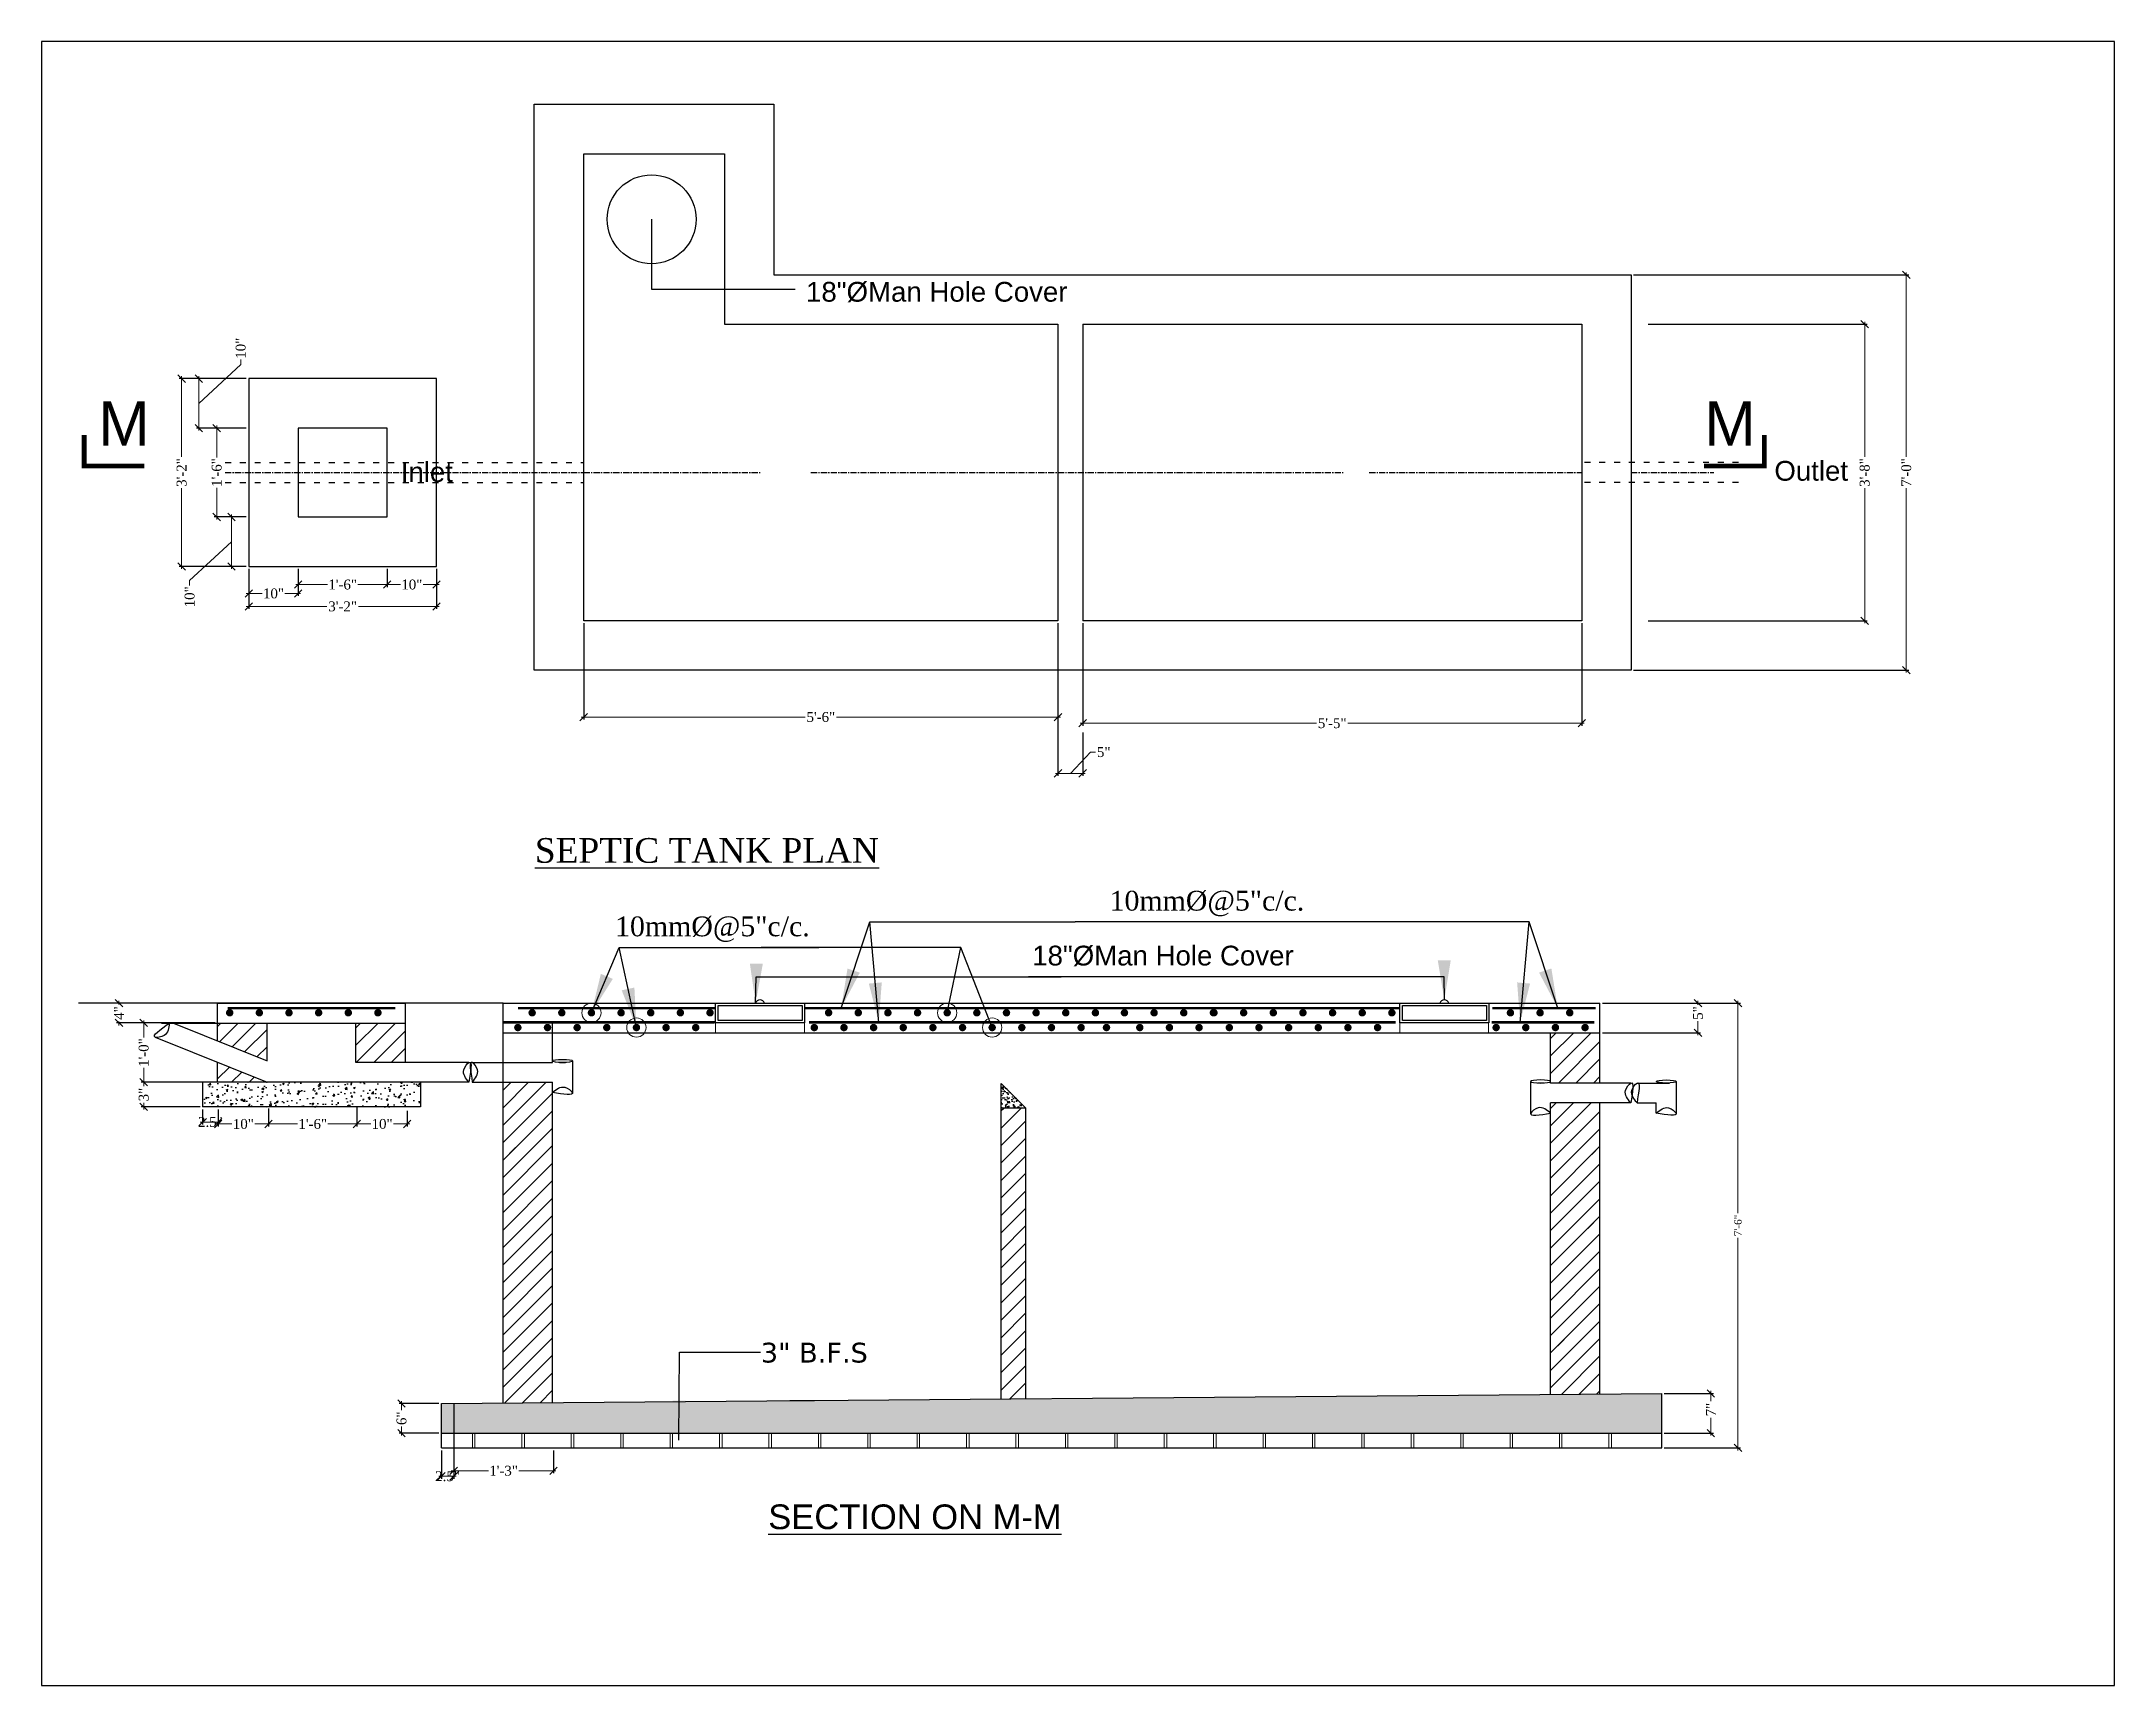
# Model space of a CAD drawing. Header units: inches. Extents: x -163735 to 106394, y -4543 to 35159.
# Drawn here: x -37507 to -36668, y 14769 to 15434 of the extents above; entities that cross this region are included whole.
import ezdxf

# ---------------------------------------------------------------- set-up
doc = ezdxf.new("R2010")
doc.units = ezdxf.units.IN
doc.header["$MEASUREMENT"] = 0
doc.linetypes.add('ACAD_ISO03W100', pattern=[30, 12, -18])
doc.linetypes.add('CENTER', pattern=[2, 1.25, -0.25, 0.25, -0.25])
for name, color, linetype, lineweight in [('Arrosize', 4, 'Continuous', 0), ('brick', 133, 'Continuous', 9), ('COLORCOLUMN', 7, 'Continuous', 9), ('column', 50, 'Continuous', 30), ('DIMENSION', 7, 'Continuous', 0), ('Dimenson', 16, 'Continuous', 9), ('Reinforcement', 240, 'Continuous', 9), ('Text', 34, 'Continuous', 25), ('wall', 7, 'Continuous', 15)]:
    doc.layers.add(name, color=color, linetype=linetype, lineweight=lineweight)
doc.layers.add('LINE', color=130, linetype='Continuous')
doc.styles.add('ARIAL', font='arial.ttf')
doc.styles.get("Standard").update_dxf_attribs({"font": 'times.ttf'})
doc.dimstyles.new('column', dxfattribs={"dimtxt": 2, "dimasz": 3, "dimexe": 1, "dimexo": 1, "dimgap": 1, "dimtad": 0, "dimdec": 1, "dimzin": 0, "dimdsep": 46, "dimlunit": 4, "dimtxsty": 'Standard', "dimblk": 'OBLIQUE', "dimcen": 3, "dimdle": 1, "dimclrd": 155, "dimclre": 155, "dimclrt": 155, "dimadec": 0, "dimazin": 0, "dimtfac": 1, "dimtdec": 1, "dimtofl": 0, "dimtmove": 0, "dimatfit": 3, "dimldrblk": 'CLOSEDBLANK', "dimfxl": 1, "dimtolj": 1, "dimtzin": 0, "dimlwd": 5, "dimarcsym": 0})
doc.dimstyles.get("Standard").update_dxf_attribs({"dimscale": 4, "dimtxt": 0.4925, "dimasz": 0.18, "dimexe": 0.18, "dimexo": 0.0625, "dimgap": 0.09, "dimtad": 0, "dimdec": 4, "dimzin": 0, "dimdsep": 46, "dimlunit": 4, "dimtxsty": 'Standard', "dimcen": 0.09, "dimclrt": 1, "dimadec": 0, "dimazin": 0, "dimtfac": 1, "dimtdec": 4, "dimtofl": 0, "dimtmove": 0, "dimatfit": 3, "dimfxl": 1, "dimtolj": 1, "dimtzin": 0, "dimarcsym": 0})

msp = doc.modelspace()

# ---------------------------------------------------------------- texts
at = {"layer": 'DIMENSION', "color": 7, "char_height": 8, "attachment_point": 1}
for s, insert in [('{\\fArial|b0|i0|c0|p34;18"%%cMan Hole Cover}', (-37197.5, 15337.12)), ('{\\fArial|b0|i0|c0|p34;Inlet}', (-37361.57, 15264.18)), ('{\\fArial|b0|i0|c0|p34;Outlet}', (-36805.53, 15264.66)), ('10mm%%c@5"c/c.', (-37074.64, 15090.67)), ('10mm%%C@5"c/c.', (-37274.82, 15080.28)), ('{\\fArial|b0|i0|c0|p34;18"%%cMan Hole Cover}', (-37105.95, 15068.46)), ('{\\fVerdana|b0|i0|c0|p34;3" B.F.S}', (-37215.81, 14907.76))]:
    msp.add_mtext(s, dxfattribs=dict(at, insert=insert))
at = {"layer": 'LINE', "color": 7, "char_height": 18, "attachment_point": 1, "style": 'ARIAL'}
for insert, width in [((-37484.05, 15288.83), 34), ((-36833.96, 15288.83), 26)]:
    msp.add_mtext('M', dxfattribs=dict(at, insert=insert, width=width))
at = {"layer": 'Text', "color": 7, "char_height": 10, "width": 242, "attachment_point": 1}
for s, insert in [('{\\LSEPTIC TANK PLAN}', (-37307.27, 15112.02)), ('{\\fArial|b0|i0|c0|p34;\\LSECTION ON M-M}', (-37212.79, 14842.32))]:
    msp.add_mtext(s, dxfattribs=dict(at, insert=insert))

# ---------------------------------------------------------------- blocks, each defined once
blk = doc.blocks.new('_Oblique')
at = {"color": 0, "linetype": 'ByBlock', "lineweight": -2}
blk.add_line((-0.5, -0.5), (0.5, 0.5), dxfattribs=at)
blk = doc.blocks.new('*D332')
at = {"layer": 'Defpoints', "color": 0, "lineweight": 30}
for p in [(-37435.69, 15013.21), (-37465.62, 15003.21), (-37441.75, 15003.21)]:
    blk.add_point(p, dxfattribs=at)
at = {"layer": 'Reinforcement', "color": 155, "lineweight": -2}
for p, q in [((-37436.69, 15013.21), (-37466.62, 15013.21)), ((-37442.75, 15003.21), (-37466.62, 15003.21))]:
    blk.add_line(p, q, dxfattribs=at)
at = {"layer": 'Reinforcement', "color": 155, "lineweight": 5}
for p, q in [((-37465.62, 15014.21), (-37465.62, 15011.57)), ((-37465.62, 15002.21), (-37465.62, 15004.84))]:
    blk.add_line(p, q, dxfattribs=at)
at = {"layer": 'Reinforcement', "color": 155, "lineweight": 5, "xscale": 3, "yscale": 3, "zscale": 3}
for p, rotation in [((-37465.62, 15013.21), 90), ((-37465.62, 15003.21), 270)]:
    blk.add_blockref('_Oblique', p, dxfattribs=dict(at, rotation=rotation))
at = {"layer": 'Reinforcement', "color": 155, "insert": (-37465.62, 15008.21), "char_height": 4, "attachment_point": 5, "rotation": 90}
blk.add_mtext('\\A1;3"', dxfattribs=at)
blk = doc.blocks.new('_ClosedBlank')
at = {"color": 0, "linetype": 'ByBlock', "lineweight": -2}
for p, q in [((-1, 0.17), (0, 0)), ((-1, 0.17), (-1, -0.17)), ((0, 0), (-1, -0.17))]:
    blk.add_line(p, q, dxfattribs=at)
blk = doc.blocks.new('*D333')
at = {"layer": 'Defpoints', "color": 0, "lineweight": 30}
for p in [(-37441.75, 15003.21), (-37435.48, 15003.21), (-37435.48, 14997.08)]:
    blk.add_point(p, dxfattribs=at)
at = {"layer": 'Reinforcement', "color": 155, "lineweight": 5}
blk.add_line((-37442.75, 14997.08), (-37434.48, 14997.08), dxfattribs=at)
at = {"layer": 'Reinforcement', "color": 155, "lineweight": -2}
for p, q in [((-37441.75, 15002.21), (-37441.75, 14996.08)), ((-37435.48, 15002.21), (-37435.48, 14996.08))]:
    blk.add_line(p, q, dxfattribs=at)
at = {"layer": 'Reinforcement', "color": 155, "lineweight": 5, "xscale": 3, "yscale": 3, "zscale": 3, "rotation": 180}
blk.add_blockref('_Oblique', (-37441.75, 14997.08), dxfattribs=at)
at = {"layer": 'Reinforcement', "color": 155, "lineweight": 5, "xscale": 3, "yscale": 3, "zscale": 3}
blk.add_blockref('_Oblique', (-37435.48, 14997.08), dxfattribs=at)
at = {"layer": 'Reinforcement', "color": 155, "insert": (-37438.62, 14997.08), "char_height": 4, "attachment_point": 5}
blk.add_mtext('\\A1;2.5"', dxfattribs=at)
blk = doc.blocks.new('*D334')
at = {"layer": 'Defpoints', "color": 0, "lineweight": 30}
for p in [(-37435.69, 15037.21), (-37465.62, 15013.21), (-37435.69, 15013.21)]:
    blk.add_point(p, dxfattribs=at)
at = {"layer": 'Reinforcement', "color": 155, "lineweight": 5}
for p, q in [((-37465.62, 15038.21), (-37465.62, 15031.34)), ((-37465.62, 15012.21), (-37465.62, 15019.07))]:
    blk.add_line(p, q, dxfattribs=at)
at = {"layer": 'Reinforcement', "color": 155, "lineweight": -2}
for p, q in [((-37436.69, 15037.21), (-37466.62, 15037.21)), ((-37436.69, 15013.21), (-37466.62, 15013.21))]:
    blk.add_line(p, q, dxfattribs=at)
at = {"layer": 'Reinforcement', "color": 155, "lineweight": 5, "xscale": 3, "yscale": 3, "zscale": 3}
for p, rotation in [((-37465.62, 15037.21), 90), ((-37465.62, 15013.21), 270)]:
    blk.add_blockref('_Oblique', p, dxfattribs=dict(at, rotation=rotation))
at = {"layer": 'Reinforcement', "color": 155, "insert": (-37465.62, 15025.21), "char_height": 4, "attachment_point": 5, "rotation": 90}
blk.add_mtext('\\A1;1\'-0"', dxfattribs=at)
blk = doc.blocks.new('*D335')
at = {"layer": 'Defpoints', "color": 0, "lineweight": 30}
for p in [(-37423.08, 15297.97), (-37443.3, 15277.97), (-37423.08, 15277.97)]:
    blk.add_point(p, dxfattribs=at)
at = {"layer": 'Reinforcement', "color": 155, "lineweight": -2}
for p, q in [((-37424.08, 15297.97), (-37444.3, 15297.97)), ((-37424.08, 15277.97), (-37444.3, 15277.97))]:
    blk.add_line(p, q, dxfattribs=at)
at = {"layer": 'Reinforcement', "color": 155, "lineweight": 5}
for p, q in [((-37443.3, 15287.97), (-37426.35, 15303.65)), ((-37443.3, 15298.97), (-37443.3, 15276.97)), ((-37426.35, 15303.65), (-37426.35, 15305.65))]:
    blk.add_line(p, q, dxfattribs=at)
at = {"layer": 'Reinforcement', "color": 155, "lineweight": 5, "xscale": 3, "yscale": 3, "zscale": 3}
for p, rotation in [((-37443.3, 15297.97), 90), ((-37443.3, 15277.97), 270)]:
    blk.add_blockref('_Oblique', p, dxfattribs=dict(at, rotation=rotation))
at = {"layer": 'Reinforcement', "color": 155, "insert": (-37426.35, 15310.27), "char_height": 4, "attachment_point": 5, "rotation": 90}
blk.add_mtext('\\A1;10"', dxfattribs=at)
blk = doc.blocks.new('*D336')
at = {"layer": 'Defpoints', "color": 0, "lineweight": 30}
for p in [(-37423.08, 15241.97), (-37430.07, 15221.97), (-37423.08, 15221.97)]:
    blk.add_point(p, dxfattribs=at)
at = {"layer": 'Reinforcement', "color": 155, "lineweight": -2}
for p, q in [((-37424.08, 15241.97), (-37431.07, 15241.97)), ((-37424.08, 15221.97), (-37431.07, 15221.97))]:
    blk.add_line(p, q, dxfattribs=at)
at = {"layer": 'Reinforcement', "color": 155, "lineweight": 5}
for p, q in [((-37430.07, 15242.97), (-37430.07, 15220.97)), ((-37430.07, 15231.97), (-37447.02, 15216.29)), ((-37447.02, 15216.29), (-37447.02, 15214.29))]:
    blk.add_line(p, q, dxfattribs=at)
at = {"layer": 'Reinforcement', "color": 155, "lineweight": 5, "xscale": 3, "yscale": 3, "zscale": 3}
for p, rotation in [((-37430.07, 15241.97), 90), ((-37430.07, 15221.97), 270)]:
    blk.add_blockref('_Oblique', p, dxfattribs=dict(at, rotation=rotation))
at = {"layer": 'Reinforcement', "color": 155, "insert": (-37447.02, 15209.67), "char_height": 4, "attachment_point": 5, "rotation": 90}
blk.add_mtext('\\A1;10"', dxfattribs=at)
blk = doc.blocks.new('*D337')
at = {"layer": 'Defpoints', "color": 0, "lineweight": 30}
for p in [(-37423.08, 15277.97), (-37436.07, 15241.97), (-37423.08, 15241.97)]:
    blk.add_point(p, dxfattribs=at)
at = {"layer": 'Reinforcement', "color": 155, "lineweight": -2}
for p, q in [((-37424.08, 15277.97), (-37437.07, 15277.97)), ((-37424.08, 15241.97), (-37437.07, 15241.97))]:
    blk.add_line(p, q, dxfattribs=at)
at = {"layer": 'Reinforcement', "color": 155, "lineweight": 5}
for p, q in [((-37436.07, 15278.97), (-37436.07, 15266.1)), ((-37436.07, 15240.97), (-37436.07, 15253.84))]:
    blk.add_line(p, q, dxfattribs=at)
at = {"layer": 'Reinforcement', "color": 155, "lineweight": 5, "xscale": 3, "yscale": 3, "zscale": 3}
for p, rotation in [((-37436.07, 15277.97), 90), ((-37436.07, 15241.97), 270)]:
    blk.add_blockref('_Oblique', p, dxfattribs=dict(at, rotation=rotation))
at = {"layer": 'Reinforcement', "color": 155, "insert": (-37436.07, 15259.97), "char_height": 4, "attachment_point": 5, "rotation": 90}
blk.add_mtext('\\A1;1\'-6"', dxfattribs=at)
blk = doc.blocks.new('*D338')
at = {"layer": 'Defpoints', "color": 0, "lineweight": 30}
for p in [(-37423.08, 15297.97), (-37450.26, 15221.97), (-37423.08, 15221.97)]:
    blk.add_point(p, dxfattribs=at)
at = {"layer": 'Reinforcement', "color": 155, "lineweight": -2}
for p, q in [((-37424.08, 15297.97), (-37451.26, 15297.97)), ((-37424.08, 15221.97), (-37451.26, 15221.97))]:
    blk.add_line(p, q, dxfattribs=at)
at = {"layer": 'Reinforcement', "color": 155, "lineweight": 5}
for p, q in [((-37450.26, 15298.97), (-37450.26, 15266.33)), ((-37450.26, 15220.97), (-37450.26, 15253.61))]:
    blk.add_line(p, q, dxfattribs=at)
at = {"layer": 'Reinforcement', "color": 155, "lineweight": 5, "xscale": 3, "yscale": 3, "zscale": 3}
for p, rotation in [((-37450.26, 15297.97), 90), ((-37450.26, 15221.97), 270)]:
    blk.add_blockref('_Oblique', p, dxfattribs=dict(at, rotation=rotation))
at = {"layer": 'Reinforcement', "color": 155, "insert": (-37450.26, 15259.97), "char_height": 4, "attachment_point": 5, "rotation": 90}
blk.add_mtext('\\A1;3\'-2"', dxfattribs=at)
blk = doc.blocks.new('*D339')
at = {"layer": 'Defpoints', "color": 0, "lineweight": 30}
for p in [(-37435.69, 15045.21), (-37475.62, 15037.21), (-37435.69, 15037.21)]:
    blk.add_point(p, dxfattribs=at)
at = {"layer": 'Reinforcement', "color": 155, "lineweight": 5}
for p, q in [((-37475.62, 15046.21), (-37475.62, 15044.65)), ((-37475.62, 15036.21), (-37475.62, 15037.77))]:
    blk.add_line(p, q, dxfattribs=at)
at = {"layer": 'Reinforcement', "color": 155, "lineweight": -2}
for p, q in [((-37436.69, 15045.21), (-37476.62, 15045.21)), ((-37436.69, 15037.21), (-37476.62, 15037.21))]:
    blk.add_line(p, q, dxfattribs=at)
at = {"layer": 'Reinforcement', "color": 155, "lineweight": 5, "xscale": 3, "yscale": 3, "zscale": 3}
for p, rotation in [((-37475.62, 15045.21), 90), ((-37475.62, 15037.21), 270)]:
    blk.add_blockref('_Oblique', p, dxfattribs=dict(at, rotation=rotation))
at = {"layer": 'Reinforcement', "color": 155, "insert": (-37475.62, 15041.21), "char_height": 4, "attachment_point": 5, "rotation": 90}
blk.add_mtext('\\A1;4"', dxfattribs=at)
blk = doc.blocks.new('*D340')
at = {"layer": 'Defpoints', "color": 0, "lineweight": 30}
for p in [(-36857.63, 15319.97), (-36768.98, 15319.97), (-36857.63, 15199.97)]:
    blk.add_point(p, dxfattribs=at)
at = {"layer": 'Reinforcement', "color": 155, "lineweight": -2}
for p, q in [((-36856.63, 15319.97), (-36767.98, 15319.97)), ((-36856.63, 15199.97), (-36767.98, 15199.97))]:
    blk.add_line(p, q, dxfattribs=at)
at = {"layer": 'Reinforcement', "color": 155, "lineweight": 5}
for p, q in [((-36768.98, 15320.97), (-36768.98, 15266.33)), ((-36768.98, 15198.97), (-36768.98, 15253.61))]:
    blk.add_line(p, q, dxfattribs=at)
at = {"layer": 'Reinforcement', "color": 155, "lineweight": 5, "xscale": 3, "yscale": 3, "zscale": 3}
for p, rotation in [((-36768.98, 15319.97), 90), ((-36768.98, 15199.97), 270)]:
    blk.add_blockref('_Oblique', p, dxfattribs=dict(at, rotation=rotation))
at = {"layer": 'Reinforcement', "color": 155, "insert": (-36768.98, 15259.97), "char_height": 4, "attachment_point": 5, "rotation": 90}
blk.add_mtext('\\A1;3\'-8"', dxfattribs=at)
blk = doc.blocks.new('*D341')
at = {"layer": 'Defpoints', "color": 0, "lineweight": 30}
for p in [(-36863.52, 15339.97), (-36863.52, 15179.97), (-36752.12, 15179.97)]:
    blk.add_point(p, dxfattribs=at)
at = {"layer": 'Reinforcement', "color": 155, "lineweight": -2}
for p, q in [((-36862.52, 15339.97), (-36751.12, 15339.97)), ((-36862.52, 15179.97), (-36751.12, 15179.97))]:
    blk.add_line(p, q, dxfattribs=at)
at = {"layer": 'Reinforcement', "color": 155, "lineweight": 5}
for p, q in [((-36752.12, 15340.97), (-36752.12, 15266.34)), ((-36752.12, 15178.97), (-36752.12, 15253.6))]:
    blk.add_line(p, q, dxfattribs=at)
at = {"layer": 'Reinforcement', "color": 155, "lineweight": 5, "xscale": 3, "yscale": 3, "zscale": 3}
for p, rotation in [((-36752.12, 15339.97), 90), ((-36752.12, 15179.97), 270)]:
    blk.add_blockref('_Oblique', p, dxfattribs=dict(at, rotation=rotation))
at = {"layer": 'Reinforcement', "color": 155, "insert": (-36752.12, 15259.97), "char_height": 4, "attachment_point": 5, "rotation": 90}
blk.add_mtext('\\A1;7\'-0"', dxfattribs=at)
blk = doc.blocks.new('*D342')
at = {"layer": 'Defpoints', "color": 0, "lineweight": 30}
for p in [(-37095.52, 15179.85), (-37085.52, 15155.72), (-37085.52, 15138.22)]:
    blk.add_point(p, dxfattribs=at)
at = {"layer": 'Reinforcement', "color": 155, "lineweight": -2}
for p, q in [((-37095.52, 15178.85), (-37095.52, 15137.22)), ((-37085.52, 15154.72), (-37085.52, 15137.22))]:
    blk.add_line(p, q, dxfattribs=at)
at = {"layer": 'Reinforcement', "color": 155, "lineweight": 5}
for p, q in [((-37090.52, 15138.22), (-37082.35, 15146.79)), ((-37082.35, 15146.79), (-37080.35, 15146.79)), ((-37096.52, 15138.22), (-37084.52, 15138.22))]:
    blk.add_line(p, q, dxfattribs=at)
at = {"layer": 'Reinforcement', "color": 155, "lineweight": 5, "xscale": 3, "yscale": 3, "zscale": 3, "rotation": 180}
blk.add_blockref('_Oblique', (-37095.52, 15138.22), dxfattribs=at)
at = {"layer": 'Reinforcement', "color": 155, "lineweight": 5, "xscale": 3, "yscale": 3, "zscale": 3}
blk.add_blockref('_Oblique', (-37085.52, 15138.22), dxfattribs=at)
at = {"layer": 'Reinforcement', "color": 155, "insert": (-37077, 15146.79), "char_height": 4, "attachment_point": 5}
blk.add_mtext('\\A1;5"', dxfattribs=at)
blk = doc.blocks.new('*D343')
at = {"layer": 'Defpoints', "color": 0, "lineweight": 30}
for p in [(-37340.13, 14883.89), (-37299.74, 14865.21), (-37299.74, 14855.94)]:
    blk.add_point(p, dxfattribs=at)
at = {"layer": 'DIMENSION', "color": 155, "lineweight": -2}
for p, q in [((-37340.13, 14882.89), (-37340.13, 14854.94)), ((-37299.74, 14864.21), (-37299.74, 14854.94))]:
    blk.add_line(p, q, dxfattribs=at)
at = {"layer": 'DIMENSION', "color": 155, "lineweight": 5}
for p, q in [((-37341.13, 14855.94), (-37326.06, 14855.94)), ((-37298.74, 14855.94), (-37313.8, 14855.94))]:
    blk.add_line(p, q, dxfattribs=at)
at = {"layer": 'DIMENSION', "color": 155, "lineweight": 5, "xscale": 3, "yscale": 3, "zscale": 3, "rotation": 180}
blk.add_blockref('_Oblique', (-37340.13, 14855.94), dxfattribs=at)
at = {"layer": 'DIMENSION', "color": 155, "lineweight": 5, "xscale": 3, "yscale": 3, "zscale": 3}
blk.add_blockref('_Oblique', (-37299.74, 14855.94), dxfattribs=at)
at = {"layer": 'DIMENSION', "color": 155, "insert": (-37319.93, 14855.94), "char_height": 4, "attachment_point": 5}
blk.add_mtext('\\A1;1\'-3"', dxfattribs=at)
blk = doc.blocks.new('*D344')
at = {"layer": 'Defpoints', "color": 0, "lineweight": 30}
for p in [(-37340.13, 14883.89), (-37345.13, 14865.21), (-37340.13, 14853.71)]:
    blk.add_point(p, dxfattribs=at)
at = {"layer": 'Reinforcement', "color": 155, "lineweight": -2}
for p, q in [((-37340.13, 14882.89), (-37340.13, 14852.71)), ((-37345.13, 14864.21), (-37345.13, 14852.71))]:
    blk.add_line(p, q, dxfattribs=at)
at = {"layer": 'Reinforcement', "color": 155, "lineweight": 5}
blk.add_line((-37346.13, 14853.71), (-37339.13, 14853.71), dxfattribs=at)
at = {"layer": 'Reinforcement', "color": 155, "lineweight": 5, "xscale": 3, "yscale": 3, "zscale": 3, "rotation": 180}
blk.add_blockref('_Oblique', (-37345.13, 14853.71), dxfattribs=at)
at = {"layer": 'Reinforcement', "color": 155, "lineweight": 5, "xscale": 3, "yscale": 3, "zscale": 3}
blk.add_blockref('_Oblique', (-37340.13, 14853.71), dxfattribs=at)
at = {"layer": 'Reinforcement', "color": 155, "insert": (-37342.63, 14853.71), "char_height": 4, "attachment_point": 5}
blk.add_mtext('\\A1;2.5"', dxfattribs=at)
blk = doc.blocks.new('*D345')
at = {"layer": 'Defpoints', "color": 0, "lineweight": 30}
for p in [(-37367.08, 15221.97), (-37347.08, 15221.97), (-37347.08, 15214.62)]:
    blk.add_point(p, dxfattribs=at)
at = {"layer": 'Reinforcement', "color": 155, "lineweight": 5}
for p, q in [((-37368.08, 15214.62), (-37361.69, 15214.62)), ((-37346.08, 15214.62), (-37352.46, 15214.62))]:
    blk.add_line(p, q, dxfattribs=at)
at = {"layer": 'Reinforcement', "color": 155, "lineweight": -2}
for p, q in [((-37367.08, 15220.97), (-37367.08, 15213.62)), ((-37347.08, 15220.97), (-37347.08, 15213.62))]:
    blk.add_line(p, q, dxfattribs=at)
at = {"layer": 'Reinforcement', "color": 155, "lineweight": 5, "xscale": 3, "yscale": 3, "zscale": 3, "rotation": 180}
blk.add_blockref('_Oblique', (-37367.08, 15214.62), dxfattribs=at)
at = {"layer": 'Reinforcement', "color": 155, "lineweight": 5, "xscale": 3, "yscale": 3, "zscale": 3}
blk.add_blockref('_Oblique', (-37347.08, 15214.62), dxfattribs=at)
at = {"layer": 'Reinforcement', "color": 155, "insert": (-37357.08, 15214.62), "char_height": 4, "attachment_point": 5}
blk.add_mtext('\\A1;10"', dxfattribs=at)
blk = doc.blocks.new('*D346')
at = {"layer": 'Defpoints', "color": 0, "lineweight": 30}
for p in [(-37423.08, 15221.97), (-37347.08, 15221.97), (-37347.08, 15205.77)]:
    blk.add_point(p, dxfattribs=at)
at = {"layer": 'Reinforcement', "color": 155, "lineweight": -2}
for p, q in [((-37423.08, 15220.97), (-37423.08, 15204.77)), ((-37347.08, 15220.97), (-37347.08, 15204.77))]:
    blk.add_line(p, q, dxfattribs=at)
at = {"layer": 'Reinforcement', "color": 155, "lineweight": 5}
for p, q in [((-37424.08, 15205.77), (-37391.44, 15205.77)), ((-37346.08, 15205.77), (-37378.72, 15205.77))]:
    blk.add_line(p, q, dxfattribs=at)
at = {"layer": 'Reinforcement', "color": 155, "lineweight": 5, "xscale": 3, "yscale": 3, "zscale": 3, "rotation": 180}
blk.add_blockref('_Oblique', (-37423.08, 15205.77), dxfattribs=at)
at = {"layer": 'Reinforcement', "color": 155, "lineweight": 5, "xscale": 3, "yscale": 3, "zscale": 3}
blk.add_blockref('_Oblique', (-37347.08, 15205.77), dxfattribs=at)
at = {"layer": 'Reinforcement', "color": 155, "insert": (-37385.08, 15205.77), "char_height": 4, "attachment_point": 5}
blk.add_mtext('\\A1;3\'-2"', dxfattribs=at)
blk = doc.blocks.new('*D347')
at = {"layer": 'Defpoints', "color": 0, "lineweight": 30}
for p in [(-37423.08, 15221.97), (-37403.08, 15221.97), (-37403.08, 15211.02)]:
    blk.add_point(p, dxfattribs=at)
at = {"layer": 'Reinforcement', "color": 155, "lineweight": -2}
for p, q in [((-37423.08, 15220.97), (-37423.08, 15210.02)), ((-37403.08, 15220.97), (-37403.08, 15210.02))]:
    blk.add_line(p, q, dxfattribs=at)
at = {"layer": 'Reinforcement', "color": 155, "lineweight": 5}
for p, q in [((-37424.08, 15211.02), (-37417.69, 15211.02)), ((-37402.08, 15211.02), (-37408.46, 15211.02))]:
    blk.add_line(p, q, dxfattribs=at)
at = {"layer": 'Reinforcement', "color": 155, "lineweight": 5, "xscale": 3, "yscale": 3, "zscale": 3, "rotation": 180}
blk.add_blockref('_Oblique', (-37423.08, 15211.02), dxfattribs=at)
at = {"layer": 'Reinforcement', "color": 155, "lineweight": 5, "xscale": 3, "yscale": 3, "zscale": 3}
blk.add_blockref('_Oblique', (-37403.08, 15211.02), dxfattribs=at)
at = {"layer": 'Reinforcement', "color": 155, "insert": (-37413.08, 15211.02), "char_height": 4, "attachment_point": 5}
blk.add_mtext('\\A1;10"', dxfattribs=at)
blk = doc.blocks.new('*D348')
at = {"layer": 'Defpoints', "color": 0, "lineweight": 30}
for p in [(-37403.08, 15221.97), (-37367.08, 15221.97), (-37367.08, 15214.62)]:
    blk.add_point(p, dxfattribs=at)
at = {"layer": 'Reinforcement', "color": 155, "lineweight": 5}
for p, q in [((-37404.08, 15214.62), (-37391.21, 15214.62)), ((-37366.08, 15214.62), (-37378.95, 15214.62))]:
    blk.add_line(p, q, dxfattribs=at)
at = {"layer": 'Reinforcement', "color": 155, "lineweight": -2}
for p, q in [((-37403.08, 15220.97), (-37403.08, 15213.62)), ((-37367.08, 15220.97), (-37367.08, 15213.62))]:
    blk.add_line(p, q, dxfattribs=at)
at = {"layer": 'Reinforcement', "color": 155, "lineweight": 5, "xscale": 3, "yscale": 3, "zscale": 3, "rotation": 180}
blk.add_blockref('_Oblique', (-37403.08, 15214.62), dxfattribs=at)
at = {"layer": 'Reinforcement', "color": 155, "lineweight": 5, "xscale": 3, "yscale": 3, "zscale": 3}
blk.add_blockref('_Oblique', (-37367.08, 15214.62), dxfattribs=at)
at = {"layer": 'Reinforcement', "color": 155, "insert": (-37385.08, 15214.62), "char_height": 4, "attachment_point": 5}
blk.add_mtext('\\A1;1\'-6"', dxfattribs=at)
blk = doc.blocks.new('*D349')
at = {"layer": 'Defpoints', "color": 0, "lineweight": 30}
for p in [(-37345.13, 14883.16), (-37361.25, 14871.21), (-37345.13, 14871.21)]:
    blk.add_point(p, dxfattribs=at)
at = {"layer": 'Reinforcement', "color": 155, "lineweight": -2}
for p, q in [((-37346.13, 14883.16), (-37362.25, 14883.16)), ((-37346.13, 14871.21), (-37362.25, 14871.21))]:
    blk.add_line(p, q, dxfattribs=at)
at = {"layer": 'Reinforcement', "color": 155, "lineweight": 5}
for p, q in [((-37361.25, 14884.16), (-37361.25, 14880.54)), ((-37361.25, 14870.21), (-37361.25, 14873.83))]:
    blk.add_line(p, q, dxfattribs=at)
at = {"layer": 'Reinforcement', "color": 155, "lineweight": 5, "xscale": 3, "yscale": 3, "zscale": 3}
for p, rotation in [((-37361.25, 14883.16), 90), ((-37361.25, 14871.21), 270)]:
    blk.add_blockref('_Oblique', p, dxfattribs=dict(at, rotation=rotation))
at = {"layer": 'Reinforcement', "color": 155, "insert": (-37361.25, 14877.19), "char_height": 4, "attachment_point": 5, "rotation": 90}
blk.add_mtext('\\A1;6"', dxfattribs=at)
blk = doc.blocks.new('*D350')
at = {"layer": 'Defpoints', "color": 0, "lineweight": 30}
for p in [(-37379.3, 15004.52), (-37358.95, 15002.57), (-37358.95, 14996.31)]:
    blk.add_point(p, dxfattribs=at)
at = {"layer": 'Reinforcement', "color": 155, "lineweight": 5}
for p, q in [((-37380.3, 14996.31), (-37373.74, 14996.31)), ((-37357.95, 14996.31), (-37364.51, 14996.31))]:
    blk.add_line(p, q, dxfattribs=at)
at = {"layer": 'Reinforcement', "color": 155, "lineweight": -2}
for p, q in [((-37379.3, 15003.52), (-37379.3, 14995.31)), ((-37358.95, 15001.57), (-37358.95, 14995.31))]:
    blk.add_line(p, q, dxfattribs=at)
at = {"layer": 'Reinforcement', "color": 155, "lineweight": 5, "xscale": 3, "yscale": 3, "zscale": 3, "rotation": 180}
blk.add_blockref('_Oblique', (-37379.3, 14996.31), dxfattribs=at)
at = {"layer": 'Reinforcement', "color": 155, "lineweight": 5, "xscale": 3, "yscale": 3, "zscale": 3}
blk.add_blockref('_Oblique', (-37358.95, 14996.31), dxfattribs=at)
at = {"layer": 'Reinforcement', "color": 155, "insert": (-37369.12, 14996.31), "char_height": 4, "attachment_point": 5}
blk.add_mtext('\\A1;10"', dxfattribs=at)
blk = doc.blocks.new('*D351')
at = {"layer": 'Defpoints', "color": 0, "lineweight": 30}
for p in [(-37435.48, 15003.21), (-37415.07, 15003.6), (-37415.07, 14996.31)]:
    blk.add_point(p, dxfattribs=at)
at = {"layer": 'Reinforcement', "color": 155, "lineweight": 5}
for p, q in [((-37436.48, 14996.31), (-37429.89, 14996.31)), ((-37414.07, 14996.31), (-37420.66, 14996.31))]:
    blk.add_line(p, q, dxfattribs=at)
at = {"layer": 'Reinforcement', "color": 155, "lineweight": -2}
for p, q in [((-37435.48, 15002.21), (-37435.48, 14995.31)), ((-37415.07, 15002.6), (-37415.07, 14995.31))]:
    blk.add_line(p, q, dxfattribs=at)
at = {"layer": 'Reinforcement', "color": 155, "lineweight": 5, "xscale": 3, "yscale": 3, "zscale": 3, "rotation": 180}
blk.add_blockref('_Oblique', (-37435.48, 14996.31), dxfattribs=at)
at = {"layer": 'Reinforcement', "color": 155, "lineweight": 5, "xscale": 3, "yscale": 3, "zscale": 3}
blk.add_blockref('_Oblique', (-37415.07, 14996.31), dxfattribs=at)
at = {"layer": 'Reinforcement', "color": 155, "insert": (-37425.28, 14996.31), "char_height": 4, "attachment_point": 5}
blk.add_mtext('\\A1;10"', dxfattribs=at)
blk = doc.blocks.new('*D352')
at = {"layer": 'Defpoints', "color": 0, "lineweight": 30}
for p in [(-37379.3, 15004.52), (-37415.07, 15003.6), (-37379.3, 14996.31)]:
    blk.add_point(p, dxfattribs=at)
at = {"layer": 'wall', "color": 155, "lineweight": 5}
for p, q in [((-37416.07, 14996.31), (-37403.32, 14996.31)), ((-37378.3, 14996.31), (-37391.05, 14996.31))]:
    blk.add_line(p, q, dxfattribs=at)
at = {"layer": 'wall', "color": 155, "lineweight": -2}
for p, q in [((-37415.07, 15002.6), (-37415.07, 14995.31)), ((-37379.3, 15003.52), (-37379.3, 14995.31))]:
    blk.add_line(p, q, dxfattribs=at)
at = {"layer": 'wall', "color": 155, "lineweight": 5, "xscale": 3, "yscale": 3, "zscale": 3, "rotation": 180}
blk.add_blockref('_Oblique', (-37415.07, 14996.31), dxfattribs=at)
at = {"layer": 'wall', "color": 155, "lineweight": 5, "xscale": 3, "yscale": 3, "zscale": 3}
blk.add_blockref('_Oblique', (-37379.3, 14996.31), dxfattribs=at)
at = {"layer": 'wall', "color": 155, "insert": (-37397.19, 14996.31), "char_height": 4, "attachment_point": 5}
blk.add_mtext('\\A1;1\'-6"', dxfattribs=at)
blk = doc.blocks.new('*D353')
at = {"layer": 'Defpoints', "color": 0, "lineweight": 30}
for p in [(-36876.13, 15045.21), (-36836.46, 15045.21), (-36876.13, 15033.21)]:
    blk.add_point(p, dxfattribs=at)
at = {"layer": 'Reinforcement', "color": 155, "lineweight": 5}
for p, q in [((-36836.46, 15046.21), (-36836.46, 15044.55)), ((-36836.46, 15032.21), (-36836.46, 15037.86))]:
    blk.add_line(p, q, dxfattribs=at)
at = {"layer": 'Reinforcement', "color": 155, "lineweight": -2}
for p, q in [((-36875.13, 15045.21), (-36835.46, 15045.21)), ((-36875.13, 15033.21), (-36835.46, 15033.21))]:
    blk.add_line(p, q, dxfattribs=at)
at = {"layer": 'Reinforcement', "color": 155, "lineweight": 5, "xscale": 3, "yscale": 3, "zscale": 3}
for p, rotation in [((-36836.46, 15045.21), 90), ((-36836.46, 15033.21), 270)]:
    blk.add_blockref('_Oblique', p, dxfattribs=dict(at, rotation=rotation))
at = {"layer": 'Reinforcement', "color": 155, "insert": (-36836.46, 15041.21), "char_height": 4, "attachment_point": 5, "rotation": 90}
blk.add_mtext('\\A1;5"', dxfattribs=at)
blk = doc.blocks.new('*D354')
at = {"layer": 'Defpoints', "color": 0, "lineweight": 30}
for p in [(-36851.13, 14887.25), (-36831.22, 14887.25), (-36851.13, 14871.21)]:
    blk.add_point(p, dxfattribs=at)
at = {"layer": 'Reinforcement', "color": 155, "lineweight": -2}
for p, q in [((-36850.13, 14887.25), (-36830.22, 14887.25)), ((-36850.13, 14871.21), (-36830.22, 14871.21))]:
    blk.add_line(p, q, dxfattribs=at)
at = {"layer": 'Reinforcement', "color": 155, "lineweight": 5}
for p, q in [((-36831.22, 14888.25), (-36831.22, 14884.07)), ((-36831.22, 14870.21), (-36831.22, 14877.32))]:
    blk.add_line(p, q, dxfattribs=at)
at = {"layer": 'Reinforcement', "color": 155, "lineweight": 5, "xscale": 3, "yscale": 3, "zscale": 3}
for p, rotation in [((-36831.22, 14887.25), 90), ((-36831.22, 14871.21), 270)]:
    blk.add_blockref('_Oblique', p, dxfattribs=dict(at, rotation=rotation))
at = {"layer": 'Reinforcement', "color": 155, "insert": (-36831.22, 14880.7), "char_height": 4, "attachment_point": 5, "rotation": 90}
blk.add_mtext('\\A1;7"', dxfattribs=at)
blk = doc.blocks.new('*D355')
at = {"layer": 'Defpoints', "color": 0, "lineweight": 30}
for p in [(-36874, 15045.21), (-36820.26, 15045.21), (-36851.13, 14865.21)]:
    blk.add_point(p, dxfattribs=at)
at = {"layer": 'Reinforcement', "color": 155, "lineweight": 5}
for p, q in [((-36820.26, 15046.21), (-36820.26, 14960.23)), ((-36820.26, 14864.21), (-36820.26, 14950.18))]:
    blk.add_line(p, q, dxfattribs=at)
at = {"layer": 'Reinforcement', "color": 155, "lineweight": -2}
for p, q in [((-36873, 15045.21), (-36819.26, 15045.21)), ((-36850.13, 14865.21), (-36819.26, 14865.21))]:
    blk.add_line(p, q, dxfattribs=at)
at = {"layer": 'Reinforcement', "color": 155, "lineweight": 5, "xscale": 3, "yscale": 3, "zscale": 3}
for p, rotation in [((-36820.26, 15045.21), 90), ((-36820.26, 14865.21), 270)]:
    blk.add_blockref('_Oblique', p, dxfattribs=dict(at, rotation=rotation))
at = {"layer": 'Reinforcement', "color": 155, "insert": (-36820.26, 14955.21), "char_height": 3, "attachment_point": 5, "rotation": 90}
blk.add_mtext('\\A1;7\'-6"', dxfattribs=at)
blk = doc.blocks.new('*D356')
at = {"layer": 'Defpoints', "color": 0, "lineweight": 30}
for p in [(-37287.52, 15199.97), (-37095.52, 15199.97), (-37095.52, 15161)]:
    blk.add_point(p, dxfattribs=at)
at = {"layer": 'Reinforcement', "color": 155, "lineweight": -2}
for p, q in [((-37287.52, 15198.97), (-37287.52, 15160)), ((-37095.52, 15198.97), (-37095.52, 15160))]:
    blk.add_line(p, q, dxfattribs=at)
at = {"layer": 'Reinforcement', "color": 155, "lineweight": 5}
for p, q in [((-37288.52, 15161), (-37197.86, 15161)), ((-37094.52, 15161), (-37185.18, 15161))]:
    blk.add_line(p, q, dxfattribs=at)
at = {"layer": 'Reinforcement', "color": 155, "lineweight": 5, "xscale": 3, "yscale": 3, "zscale": 3, "rotation": 180}
blk.add_blockref('_Oblique', (-37287.52, 15161), dxfattribs=at)
at = {"layer": 'Reinforcement', "color": 155, "lineweight": 5, "xscale": 3, "yscale": 3, "zscale": 3}
blk.add_blockref('_Oblique', (-37095.52, 15161), dxfattribs=at)
at = {"layer": 'Reinforcement', "color": 155, "insert": (-37191.52, 15161), "char_height": 4, "attachment_point": 5}
blk.add_mtext('\\A1;5\'-6"', dxfattribs=at)
blk = doc.blocks.new('*D357')
at = {"layer": 'Defpoints', "color": 0, "lineweight": 30}
for p in [(-37085.52, 15199.97), (-36883.52, 15199.97), (-36883.52, 15158.5)]:
    blk.add_point(p, dxfattribs=at)
at = {"layer": 'Reinforcement', "color": 155, "lineweight": -2}
for p, q in [((-37085.52, 15198.97), (-37085.52, 15157.5)), ((-36883.52, 15198.97), (-36883.52, 15157.5))]:
    blk.add_line(p, q, dxfattribs=at)
at = {"layer": 'Reinforcement', "color": 155, "lineweight": 5}
for p, q in [((-37086.52, 15158.5), (-36990.86, 15158.5)), ((-36882.52, 15158.5), (-36978.18, 15158.5))]:
    blk.add_line(p, q, dxfattribs=at)
at = {"layer": 'Reinforcement', "color": 155, "lineweight": 5, "xscale": 3, "yscale": 3, "zscale": 3, "rotation": 180}
blk.add_blockref('_Oblique', (-37085.52, 15158.5), dxfattribs=at)
at = {"layer": 'Reinforcement', "color": 155, "lineweight": 5, "xscale": 3, "yscale": 3, "zscale": 3}
blk.add_blockref('_Oblique', (-36883.52, 15158.5), dxfattribs=at)
at = {"layer": 'Reinforcement', "color": 155, "insert": (-36984.52, 15158.5), "char_height": 4, "attachment_point": 5}
blk.add_mtext('\\A1;5\'-5"', dxfattribs=at)

# ---------------------------------------------------------------- dimensions: what is measured, and where the dimension line sits
at = {"layer": 'DIMENSION', "color": 7}
dim = msp.add_linear_dim(base=(-37299.74, 14855.94), p1=(-37340.13, 14883.89), p2=(-37299.74, 14865.21), text='1\'-3"', dimstyle='column', override={"dimtxt": 4, "dimtmove": 1}, dxfattribs=at)
dim.commit()
dim.dimension.update_dxf_attribs({"geometry": '*D343', "text_midpoint": (-37319.93, 14855.94)})
at = {"layer": 'Reinforcement', "color": 7}
for base, p1, p2, text, override, picture, middle in [((-36752.12, 15179.97), (-36863.52, 15339.97), (-36863.52, 15179.97), '7\'-0"', {"dimtxt": 4, "dimtmove": 1}, '*D341', (-36752.12, 15259.97)), ((-36768.98, 15319.97), (-36857.63, 15199.97), (-36857.63, 15319.97), '3\'-8"', {"dimtxt": 4, "dimtmove": 1}, '*D340', (-36768.98, 15259.97)), ((-37450.26, 15221.97), (-37423.08, 15297.97), (-37423.08, 15221.97), '3\'-2"', {"dimtxt": 4, "dimtmove": 1}, '*D338', (-37450.26, 15259.97)), ((-37436.07, 15241.97), (-37423.08, 15277.97), (-37423.08, 15241.97), '1\'-6"', {"dimtxt": 4, "dimtmove": 1}, '*D337', (-37436.07, 15259.97)), ((-36820.26, 15045.21), (-36851.13, 14865.21), (-36874, 15045.21), '7\'-6"', {"dimtxt": 3, "dimtmove": 1}, '*D355', (-36820.26, 14955.21)), ((-37465.62, 15013.21), (-37435.69, 15037.21), (-37435.69, 15013.21), '1\'-0"', {"dimtxt": 4, "dimtmove": 1}, '*D334', (-37465.62, 15025.21)), ((-37465.62, 15003.21), (-37435.69, 15013.21), (-37441.75, 15003.21), '3"', {"dimtxt": 4, "dimtmove": 1}, '*D332', (-37465.62, 15008.21)), ((-37361.25, 14871.21), (-37345.13, 14883.16), (-37345.13, 14871.21), '6"', {"dimtxt": 4, "dimtmove": 1}, '*D349', (-37361.25, 14877.19))]:
    dim = msp.add_linear_dim(base=base, p1=p1, p2=p2, angle=90, text=text, dimstyle='column', override=override, dxfattribs=at)
    dim.commit()
    dim.dimension.update_dxf_attribs({"geometry": picture, "text_midpoint": middle})
for base, p1, p2, text, picture, middle in [((-37443.3, 15277.97), (-37423.08, 15297.97), (-37423.08, 15277.97), '10"', '*D335', (-37426.35, 15306.65)), ((-37430.07, 15221.97), (-37423.08, 15241.97), (-37423.08, 15221.97), '10"', '*D336', (-37447.02, 15213.29)), ((-37475.62, 15037.21), (-37435.69, 15045.21), (-37435.69, 15037.21), '4"', '*D339', (-37475.62, 15041.21)), ((-36836.46, 15045.21), (-36876.13, 15033.21), (-36876.13, 15045.21), '5"', '*D353', (-36836.46, 15041.21)), ((-36831.22, 14887.25), (-36851.13, 14871.21), (-36851.13, 14887.25), '7"', '*D354', (-36831.22, 14880.7))]:
    dim = msp.add_linear_dim(base=base, p1=p1, p2=p2, angle=90, text=text, dimstyle='column', override={"dimtxt": 4, "dimtmove": 1}, dxfattribs=at)
    dim.commit()
    dim.dimension.update_dxf_attribs({"geometry": picture, "text_midpoint": middle, "dimtype": 160})
for base, p1, p2, text, picture, middle in [((-37347.08, 15205.77), (-37423.08, 15221.97), (-37347.08, 15221.97), '3\'-2"', '*D346', (-37385.08, 15205.77)), ((-37367.08, 15214.62), (-37403.08, 15221.97), (-37367.08, 15221.97), '1\'-6"', '*D348', (-37385.08, 15214.62)), ((-37347.08, 15214.62), (-37367.08, 15221.97), (-37347.08, 15221.97), '10"', '*D345', (-37357.08, 15214.62)), ((-37095.52, 15161), (-37287.52, 15199.97), (-37095.52, 15199.97), '5\'-6"', '*D356', (-37191.52, 15161)), ((-36883.52, 15158.5), (-37085.52, 15199.97), (-36883.52, 15199.97), '5\'-5"', '*D357', (-36984.52, 15158.5)), ((-37358.95, 14996.31), (-37379.3, 15004.52), (-37358.95, 15002.57), '10"', '*D350', (-37369.12, 14996.31))]:
    dim = msp.add_linear_dim(base=base, p1=p1, p2=p2, text=text, dimstyle='column', override={"dimtxt": 4, "dimtmove": 1}, dxfattribs=at)
    dim.commit()
    dim.dimension.update_dxf_attribs({"geometry": picture, "text_midpoint": middle})
for base, p1, p2, text, picture, middle in [((-37403.08, 15211.02), (-37423.08, 15221.97), (-37403.08, 15221.97), '10"', '*D347', (-37413.08, 15211.02)), ((-37085.52, 15138.22), (-37095.52, 15179.85), (-37085.52, 15155.72), '5"', '*D342', (-37079.35, 15146.79)), ((-37435.48, 14997.08), (-37441.75, 15003.21), (-37435.48, 15003.21), '2.5"', '*D333', (-37438.62, 14997.08)), ((-37415.07, 14996.31), (-37435.48, 15003.21), (-37415.07, 15003.6), '10"', '*D351', (-37425.28, 14996.31)), ((-37340.13, 14853.71), (-37345.13, 14865.21), (-37340.13, 14883.89), '2.5"', '*D344', (-37342.63, 14853.71))]:
    dim = msp.add_linear_dim(base=base, p1=p1, p2=p2, text=text, dimstyle='column', override={"dimtxt": 4, "dimtmove": 1}, dxfattribs=at)
    dim.commit()
    dim.dimension.update_dxf_attribs({"geometry": picture, "text_midpoint": middle, "dimtype": 160})
at = {"layer": 'wall'}
dim = msp.add_linear_dim(base=(-37379.3, 14996.31), p1=(-37415.07, 15003.6), p2=(-37379.3, 15004.52), text='1\'-6"', dimstyle='column', override={"dimtxt": 4, "dimtmove": 1}, dxfattribs=at)
dim.commit()
dim.dimension.update_dxf_attribs({"geometry": '*D352', "text_midpoint": (-37397.19, 14996.31)})

# ---------------------------------------------------------------- hatches: boundary and pattern name
at = {"layer": 'column'}
h = msp.add_hatch(dxfattribs=at)
h.set_pattern_fill('AR-CONC', style=0)
h.set_pattern_definition([(50, (-52421.871, 16892.9235), (7.1726018, -0.6275213), [0.75, -8.25]), (355, (-52421.871, 16892.9235), (-1.3875133, 7.5219213), [0.6, -6.6]), (100.4514, (-52421.273, 16892.871), (5.7850938, 6.8943954), [0.637402, -7.011421]), (46.1842, (-52421.871, 16894.9235), (10.6724105, -1.65519), [1.125, -12.375]), (96.6356, (-52420.982, 16894.786), (9.346627, 9.741179), [0.956103, -10.51713]), (351.1842, (-52421.871, 16894.924), (9.3466195, 9.741186), [0.9, -9.9]), (21, (-52420.871, 16894.4235), (5.9690705, -4.026189), [0.75, -8.25]), (326, (-52420.871, 16894.4235), (2.4331533, 7.2515005), [0.6, -6.6]), (71.4514, (-52420.3735, 16894.088), (8.4022263, 3.225305), [0.637402, -7.011421]), (37.5, (-52421.871, 16892.9235), (0.12159855, 3.32893854), [0, -6.52, 0, -6.7, 0, -6.625]), (7.5, (-52421.871, 16892.9235), (2.6306954, 3.9441171), [0, -3.82, 0, -6.37, 0, -2.525]), (327.5, (-52424.101, 16892.9235), (5.33822436, -0.2255487), [0, -2.5, 0, -7.8, 0, -10.35]), (317.5, (-52425.101, 16892.9235), (5.8318617, 1.0010498), [0, -3.25, 0, -5.18, 0, -7.35])])
h.paths.add_polyline_path([(-37353.62, 15003.21), (-37353.62, 15013.21), (-37441.75, 15013.21), (-37441.75, 15003.21)])
h = msp.add_hatch(dxfattribs=at)
h.set_pattern_fill('AR-CONC', scale=0.5, style=0)
h.set_pattern_definition([(50, (-52538.2342, 16896.4666), (3.5863009, -0.3137607), [0.375, -4.125]), (355, (-52538.234, 16896.4666), (-0.6937567, 3.7609607), [0.3, -3.3]), (100.4514, (-52537.9353, 16896.4405), (2.8925469, 3.4471977), [0.31870095, -3.5057106]), (46.1842, (-52538.234, 16897.4666), (5.3362052, -0.8275951), [0.5625, -6.1875]), (96.6356, (-52537.7895, 16897.3977), (4.6733135, 4.8705894), [0.4780514, -5.258565]), (351.1842, (-52538.234, 16897.4666), (4.6733097, 4.870593), [0.45, -4.95]), (21, (-52537.7342, 16897.2166), (2.98453526, -2.01309445), [0.375, -4.125]), (326, (-52537.734, 16897.2166), (1.2165767, 3.6257502), [0.3, -3.3]), (71.4514, (-52537.4855, 16897.049), (4.20111314, 1.6126525), [0.31870095, -3.5057106]), (37.5, (-52538.2342, 16896.4666), (0.06079928, 1.66446927), [0, -3.26, 0, -3.35, 0, -3.3125]), (7.5, (-52538.2342, 16896.4666), (1.31534769, 1.97205856), [0, -1.91, 0, -3.185, 0, -1.2625]), (327.5, (-52539.3492, 16896.4666), (2.66911218, -0.11277436), [0, -1.25, 0, -3.9, 0, -5.175]), (317.5, (-52539.8492, 16896.4666), (2.91593085, 0.5005249), [0, -1.625, 0, -2.59, 0, -3.675])])
h.paths.add_polyline_path([(-37118.49, 15012.75), (-37118.49, 15002.75), (-37108.49, 15002.75)])
h = msp.add_hatch(dxfattribs=at)
h.set_pattern_fill('AR-CONC', style=0)
h.set_pattern_definition([(50, (-52421.871, 16892.9235), (7.1726018, -0.6275213), [0.75, -8.25]), (355, (-52421.871, 16892.9235), (-1.3875133, 7.5219213), [0.6, -6.6]), (100.4514, (-52421.273, 16892.871), (5.7850938, 6.8943954), [0.637402, -7.011421]), (46.1842, (-52421.871, 16894.9235), (10.6724105, -1.65519), [1.125, -12.375]), (96.6356, (-52420.982, 16894.786), (9.346627, 9.741179), [0.956103, -10.51713]), (351.1842, (-52421.871, 16894.924), (9.3466195, 9.741186), [0.9, -9.9]), (21, (-52420.871, 16894.4235), (5.9690705, -4.026189), [0.75, -8.25]), (326, (-52420.871, 16894.4235), (2.4331533, 7.2515005), [0.6, -6.6]), (71.4514, (-52420.3735, 16894.088), (8.4022263, 3.225305), [0.637402, -7.011421]), (37.5, (-52421.871, 16892.9235), (0.12159855, 3.32893854), [0, -6.52, 0, -6.7, 0, -6.625]), (7.5, (-52421.871, 16892.9235), (2.6306954, 3.9441171), [0, -3.82, 0, -6.37, 0, -2.525]), (327.5, (-52424.101, 16892.9235), (5.33822436, -0.2255487), [0, -2.5, 0, -7.8, 0, -10.35]), (317.5, (-52425.101, 16892.9235), (5.8318617, 1.0010498), [0, -3.25, 0, -5.18, 0, -7.35])])
h.paths.add_polyline_path([(-37345.13, 14883.16), (-37345.13, 14871.21), (-36851.13, 14871.21), (-36851.13, 14887.25)])

# ---------------------------------------------------------------- linework, layer by layer
at = {"layer": 'brick', "color": 7}
for p, q in [((-37332.52, 14871.21), (-37332.52, 14865.21)), ((-37331.52, 14871.21), (-37331.52, 14865.21)), ((-37312.52, 14871.21), (-37312.52, 14865.21)), ((-37311.52, 14871.21), (-37311.52, 14865.21)), ((-37292.52, 14871.21), (-37292.52, 14865.21)), ((-37291.52, 14871.21), (-37291.52, 14865.21)), ((-37272.52, 14871.21), (-37272.52, 14865.21)), ((-37271.52, 14871.21), (-37271.52, 14865.21)), ((-37252.52, 14871.21), (-37252.52, 14865.21)), ((-37251.52, 14871.21), (-37251.52, 14865.21)), ((-37232.52, 14871.21), (-37232.52, 14865.21)), ((-37231.52, 14871.21), (-37231.52, 14865.21)), ((-37212.52, 14871.21), (-37212.52, 14865.21)), ((-37211.52, 14871.21), (-37211.52, 14865.21)), ((-37192.52, 14871.21), (-37192.52, 14865.21)), ((-37191.52, 14871.21), (-37191.52, 14865.21)), ((-37172.52, 14871.21), (-37172.52, 14865.21)), ((-37171.52, 14871.21), (-37171.52, 14865.21)), ((-37152.52, 14871.21), (-37152.52, 14865.21)), ((-37151.52, 14871.21), (-37151.52, 14865.21)), ((-37132.52, 14871.21), (-37132.52, 14865.21)), ((-37131.52, 14871.21), (-37131.52, 14865.21)), ((-37112.52, 14871.21), (-37112.52, 14865.21)), ((-37111.52, 14871.21), (-37111.52, 14865.21)), ((-37092.52, 14871.21), (-37092.52, 14865.21)), ((-37091.52, 14871.21), (-37091.52, 14865.21)), ((-37072.52, 14871.21), (-37072.52, 14865.21)), ((-37071.52, 14871.21), (-37071.52, 14865.21)), ((-37052.52, 14871.21), (-37052.52, 14865.21)), ((-37051.52, 14871.21), (-37051.52, 14865.21)), ((-37032.52, 14871.21), (-37032.52, 14865.21)), ((-37031.52, 14871.21), (-37031.52, 14865.21)), ((-37012.52, 14871.21), (-37012.52, 14865.21)), ((-37011.52, 14871.21), (-37011.52, 14865.21)), ((-36992.52, 14871.21), (-36992.52, 14865.21)), ((-36991.52, 14871.21), (-36991.52, 14865.21)), ((-36972.52, 14871.21), (-36972.52, 14865.21)), ((-36971.52, 14871.21), (-36971.52, 14865.21)), ((-36952.52, 14871.21), (-36952.52, 14865.21)), ((-36951.52, 14871.21), (-36951.52, 14865.21)), ((-36932.52, 14871.21), (-36932.52, 14865.21)), ((-36931.52, 14871.21), (-36931.52, 14865.21)), ((-36912.52, 14871.21), (-36912.52, 14865.21)), ((-36911.52, 14871.21), (-36911.52, 14865.21)), ((-36892.52, 14871.21), (-36892.52, 14865.21)), ((-36891.52, 14871.21), (-36891.52, 14865.21)), ((-36872.52, 14871.21), (-36872.52, 14865.21)), ((-36871.52, 14871.21), (-36871.52, 14865.21))]:
    msp.add_line(p, q, dxfattribs=at)
at = {"layer": 'COLORCOLUMN', "color": 7}
for p, q in [((-37234.13, 15037.21), (-37234.13, 15033.21)), ((-37198.13, 15037.21), (-37198.13, 15033.21)), ((-36957.13, 15037.21), (-36957.13, 15033.21)), ((-36921.23, 15037.21), (-36921.23, 15033.21))]:
    msp.add_line(p, q, dxfattribs=at)
at = {"layer": 'COLORCOLUMN', "color": 7, "const_width": 1.5}
for points in [[(-37431.55, 15041.31, 1), (-37430.05, 15041.31, 1)], [(-37419.55, 15041.31, 1), (-37418.05, 15041.31, 1)], [(-37407.55, 15041.31, 1), (-37406.05, 15041.31, 1)], [(-37395.55, 15041.31, 1), (-37394.05, 15041.31, 1)], [(-37383.55, 15041.31, 1), (-37382.05, 15041.31, 1)], [(-37371.55, 15041.31, 1), (-37370.05, 15041.31, 1)], [(-37309.12, 15041.31, 1), (-37307.62, 15041.31, 1)], [(-37297.12, 15041.31, 1), (-37295.62, 15041.31, 1)], [(-37285.12, 15041.31, 1), (-37283.62, 15041.31, 1)], [(-37273.12, 15041.31, 1), (-37271.62, 15041.31, 1)], [(-37261.12, 15041.31, 1), (-37259.62, 15041.31, 1)], [(-37249.12, 15041.31, 1), (-37247.62, 15041.31, 1)], [(-37237.12, 15041.31, 1), (-37235.62, 15041.31, 1)], [(-37189.12, 15041.31, 1), (-37187.62, 15041.31, 1)], [(-37177.12, 15041.31, 1), (-37175.62, 15041.31, 1)], [(-37165.12, 15041.31, 1), (-37163.62, 15041.31, 1)], [(-37153.12, 15041.31, 1), (-37151.62, 15041.31, 1)], [(-37141.12, 15041.31, 1), (-37139.62, 15041.31, 1)], [(-37129.12, 15041.31, 1), (-37127.62, 15041.31, 1)], [(-37117.12, 15041.31, 1), (-37115.62, 15041.31, 1)], [(-37105.12, 15041.31, 1), (-37103.62, 15041.31, 1)], [(-37093.12, 15041.31, 1), (-37091.62, 15041.31, 1)], [(-37081.12, 15041.31, 1), (-37079.62, 15041.31, 1)], [(-37069.36, 15041.31, 1), (-37067.86, 15041.31, 1)], [(-37057.36, 15041.31, 1), (-37055.86, 15041.31, 1)], [(-37045.36, 15041.31, 1), (-37043.86, 15041.31, 1)], [(-37033.36, 15041.31, 1), (-37031.86, 15041.31, 1)], [(-37033.12, 15041.31, 1), (-37031.62, 15041.31, 1)], [(-37021.12, 15041.31, 1), (-37019.62, 15041.31, 1)], [(-37009.12, 15041.31, 1), (-37007.62, 15041.31, 1)], [(-36997.12, 15041.31, 1), (-36995.62, 15041.31, 1)], [(-36985.12, 15041.31, 1), (-36983.62, 15041.31, 1)], [(-36973.12, 15041.31, 1), (-36971.62, 15041.31, 1)], [(-36961.12, 15041.31, 1), (-36959.62, 15041.31, 1)], [(-36913.12, 15041.31, 1), (-36911.62, 15041.31, 1)], [(-36901.12, 15041.31, 1), (-36899.62, 15041.31, 1)], [(-36889.12, 15041.31, 1), (-36887.62, 15041.31, 1)], [(-37314.91, 15035.33, -1), (-37313.41, 15035.33, -1)], [(-37302.91, 15035.33, -1), (-37301.41, 15035.33, -1)], [(-37290.91, 15035.33, -1), (-37289.41, 15035.33, -1)], [(-37278.91, 15035.33, -1), (-37277.41, 15035.33, -1)], [(-37266.91, 15035.33, -1), (-37265.41, 15035.33, -1)], [(-37254.91, 15035.33, -1), (-37253.41, 15035.33, -1)], [(-37242.91, 15035.33, -1), (-37241.41, 15035.33, -1)], [(-37194.91, 15035.33, -1), (-37193.41, 15035.33, -1)], [(-37182.91, 15035.33, -1), (-37181.41, 15035.33, -1)], [(-37170.91, 15035.33, -1), (-37169.41, 15035.33, -1)], [(-37158.91, 15035.33, -1), (-37157.41, 15035.33, -1)], [(-37146.91, 15035.33, -1), (-37145.41, 15035.33, -1)], [(-37134.91, 15035.33, -1), (-37133.41, 15035.33, -1)], [(-37122.91, 15035.33, -1), (-37121.41, 15035.33, -1)], [(-37110.91, 15035.33, -1), (-37109.41, 15035.33, -1)], [(-37098.91, 15035.33, -1), (-37097.41, 15035.33, -1)], [(-37086.91, 15035.33, -1), (-37085.41, 15035.33, -1)], [(-37076.64, 15035.33, -1), (-37075.14, 15035.33, -1)], [(-37063.16, 15035.33, -1), (-37061.66, 15035.33, -1)], [(-37051.16, 15035.33, -1), (-37049.66, 15035.33, -1)], [(-37039.16, 15035.33, -1), (-37037.66, 15035.33, -1)], [(-37026.91, 15035.33, -1), (-37025.41, 15035.33, -1)], [(-37014.91, 15035.33, -1), (-37013.41, 15035.33, -1)], [(-37002.91, 15035.33, -1), (-37001.41, 15035.33, -1)], [(-36990.91, 15035.33, -1), (-36989.41, 15035.33, -1)], [(-36978.91, 15035.33, -1), (-36977.41, 15035.33, -1)], [(-36966.91, 15035.33, -1), (-36965.41, 15035.33, -1)], [(-36918.91, 15035.33, -1), (-36917.41, 15035.33, -1)], [(-36906.91, 15035.33, -1), (-36905.41, 15035.33, -1)], [(-36894.91, 15035.33, -1), (-36893.41, 15035.33, -1)], [(-36882.91, 15035.33, -1), (-36881.41, 15035.33, -1)]]:
    msp.add_lwpolyline(points, format="xyb", close=True, dxfattribs=at)
at = {"layer": 'COLORCOLUMN', "color": 7}
for centre in [(-37284.37, 15041.31), (-37266.16, 15035.33), (-37140.37, 15041.31), (-37122.16, 15035.33)]:
    msp.add_circle(centre, 3.9, dxfattribs=at)
at = {"layer": 'column', "color": 7}
for p, q in [((-37287.52, 15199.97), (-37287.52, 15389)), ((-37307.52, 15179.97), (-37307.52, 15339.97)), ((-37210.5, 15339.97), (-36863.52, 15339.97)), ((-36863.52, 15339.97), (-36863.52, 15179.97)), ((-37230.5, 15319.97), (-37095.52, 15319.97)), ((-37095.52, 15319.97), (-37095.52, 15199.97)), ((-37085.52, 15319.97), (-37085.52, 15199.97)), ((-37085.52, 15319.97), (-36883.52, 15319.97)), ((-37085.52, 15319.97), (-36989.52, 15319.97)), ((-36883.52, 15319.97), (-36883.52, 15199.97)), ((-37347.08, 15221.97), (-37347.08, 15297.97)), ((-37095.52, 15199.97), (-37287.52, 15199.97)), ((-36883.52, 15199.97), (-37085.52, 15199.97)), ((-36989.52, 15199.97), (-37085.52, 15199.97)), ((-36863.52, 15179.97), (-37307.52, 15179.97)), ((-37320.13, 15045.21), (-37492.01, 15045.21)), ((-37435.69, 15045.21), (-37359.69, 15045.21)), ((-37435.69, 15037.21), (-37435.69, 15045.21)), ((-37359.69, 15037.21), (-37359.69, 15045.21)), ((-37320.13, 15045.21), (-36876.13, 15045.21)), ((-37320.13, 15021.21), (-37320.13, 15045.21)), ((-36876.13, 15012.88), (-36876.13, 15045.21)), ((-37460.95, 15031.45), (-37415.69, 15013.21)), ((-37458.45, 15037.11), (-37359.69, 15037.11)), ((-37453.59, 15037.11), (-37415.69, 15021.83)), ((-37435.69, 15029.89), (-37435.69, 15037.21)), ((-37435.69, 15035.82), (-37434.4, 15037.11)), ((-37434.87, 15029.57), (-37427.33, 15037.11)), ((-37429.83, 15027.53), (-37420.26, 15037.11)), ((-37424.8, 15025.5), (-37415.69, 15034.61)), ((-37415.69, 15021.83), (-37415.69, 15037.21)), ((-37379.69, 15021.21), (-37379.69, 15037.21)), ((-37379.69, 15035.26), (-37377.83, 15037.11)), ((-37379.69, 15028.18), (-37370.76, 15037.11)), ((-37379.59, 15021.21), (-37363.69, 15037.11)), ((-37372.52, 15021.21), (-37359.69, 15034.04)), ((-37359.69, 15021.21), (-37359.69, 15037.21)), ((-37359.69, 15021.21), (-37359.69, 15032.45)), ((-37320.13, 15033.21), (-36876.13, 15033.21)), ((-37320.13, 14883.37), (-37320.13, 15033.21)), ((-37300.13, 15021.21), (-37300.13, 15037.21)), ((-36896.13, 15012.88), (-36896.13, 15033.21)), ((-36896.13, 15030.91), (-36893.83, 15033.21)), ((-36896.13, 15023.84), (-36886.76, 15033.21)), ((-36896.13, 15016.77), (-36879.69, 15033.21)), ((-36892.95, 15012.88), (-36876.13, 15029.7)), ((-37435.69, 15013.21), (-37435.69, 15021.27)), ((-37419.76, 15023.47), (-37415.69, 15027.54)), ((-37333.95, 15021.21), (-37379.69, 15021.21)), ((-37365.45, 15021.21), (-37359.69, 15026.97)), ((-37332.59, 15021.21), (-37300.13, 15021.21)), ((-37297.34, 15021.21), (-37294.84, 15021.21)), ((-37292.05, 15021.82), (-37292.05, 15008.7)), ((-36885.88, 15012.88), (-36876.13, 15022.62)), ((-37441.75, 15013.21), (-37441.75, 15003.21)), ((-37333.95, 15013.21), (-37441.75, 15013.21)), ((-37435.69, 15014.61), (-37430.94, 15019.36)), ((-37430.02, 15013.21), (-37425.9, 15017.32)), ((-37422.95, 15013.21), (-37420.86, 15015.29)), ((-37415.88, 15013.21), (-37415.82, 15013.26)), ((-37353.62, 15013.21), (-37353.62, 15003.21)), ((-37332.59, 15013.21), (-37300.13, 15013.21)), ((-37320.13, 15013.21), (-37300.13, 15013.21)), ((-37320.13, 15013.21), (-37300.13, 15013.21)), ((-37320.13, 14995.82), (-37302.74, 15013.21)), ((-37320.13, 15009.96), (-37316.88, 15013.21)), ((-37320.13, 15002.89), (-37309.81, 15013.21)), ((-37300.13, 15009.04), (-37300.13, 15013.21)), ((-37118.49, 15012.75), (-37108.49, 15002.75)), ((-37118.49, 14885.04), (-37118.49, 15012.75)), ((-36904.21, 15013.49), (-36904.21, 15000.37)), ((-36898.92, 15012.88), (-36901.41, 15012.88)), ((-36863.67, 15012.88), (-36896.13, 15012.88)), ((-36878.81, 15012.88), (-36876.13, 15015.55)), ((-36861.14, 15012.88), (-36860.62, 15012.88)), ((-36860.62, 15012.88), (-36848, 15012.88)), ((-36850.53, 15012.88), (-36848.04, 15012.88)), ((-36850.53, 15012.88), (-36848.04, 15012.88)), ((-36845.25, 15013.49), (-36845.25, 15000.37)), ((-37320.13, 14988.75), (-37300.13, 15008.75)), ((-37300.13, 14883.54), (-37300.13, 15009.21)), ((-36876.13, 15004.88), (-36896.13, 15004.88)), ((-36863.67, 15004.88), (-36896.13, 15004.88)), ((-36876.13, 15004.88), (-36896.13, 15004.88)), ((-36896.13, 15000.71), (-36896.13, 15004.88)), ((-36896.13, 14995.55), (-36886.81, 15004.88)), ((-36896.13, 15002.62), (-36893.88, 15004.88)), ((-36896.13, 14988.48), (-36879.74, 15004.88)), ((-36876.13, 14887.04), (-36876.13, 15004.88)), ((-36861.14, 15004.88), (-36853.33, 15004.88)), ((-36853.33, 15000.71), (-36853.33, 15004.88)), ((-37353.62, 15003.21), (-37441.75, 15003.21)), ((-37320.13, 14981.68), (-37300.13, 15001.68)), ((-37108.49, 15002.75), (-37118.49, 15002.75)), ((-37118.49, 15001.73), (-37117.47, 15002.75)), ((-37118.49, 14994.66), (-37110.4, 15002.75)), ((-37118.49, 14987.59), (-37108.49, 14997.59)), ((-37108.49, 14885.12), (-37108.49, 15002.75)), ((-36896.13, 14981.41), (-36876.13, 15001.41)), ((-36896.13, 14886.88), (-36896.13, 15000.71)), ((-37320.13, 14974.6), (-37300.13, 14994.6)), ((-37320.13, 14988.75), (-37318.21, 14990.67)), ((-37320.13, 14967.53), (-37300.13, 14987.53)), ((-37118.49, 14980.52), (-37108.49, 14990.52)), ((-36896.13, 14974.34), (-36876.13, 14994.34)), ((-36881.27, 14989.2), (-36876.13, 14994.34)), ((-37320.13, 14981.68), (-37315.05, 14986.75)), ((-37320.13, 14960.46), (-37300.13, 14980.46)), ((-37118.49, 14973.45), (-37108.49, 14983.45)), ((-36896.13, 14967.27), (-36876.13, 14987.27)), ((-36896.13, 14981.41), (-36891.52, 14986.03)), ((-36896.13, 14960.2), (-36876.13, 14980.2)), ((-36879.43, 14983.97), (-36876.13, 14987.27)), ((-37320.13, 14953.39), (-37300.13, 14973.39)), ((-37118.49, 14966.37), (-37108.49, 14976.37)), ((-36896.13, 14953.13), (-36876.13, 14973.13)), ((-37320.13, 14946.32), (-37300.13, 14966.32)), ((-37118.49, 14959.3), (-37108.49, 14969.3)), ((-36896.13, 14946.06), (-36876.13, 14966.06)), ((-36887.69, 14954.49), (-36876.13, 14966.06)), ((-37320.13, 14939.25), (-37300.13, 14959.25)), ((-37118.55, 14945.16), (-37108.55, 14955.16)), ((-37118.49, 14952.23), (-37108.49, 14962.23)), ((-36896.13, 14938.99), (-36876.13, 14958.99)), ((-36881.05, 14954.06), (-36876.13, 14958.99)), ((-37320.13, 14932.18), (-37300.13, 14952.18)), ((-37118.55, 14938.09), (-37108.55, 14948.09)), ((-36896.13, 14931.91), (-36876.13, 14951.91)), ((-36878.58, 14949.47), (-36876.13, 14951.91)), ((-37320.13, 14925.11), (-37300.13, 14945.11)), ((-37320.13, 14918.04), (-37300.13, 14938.04)), ((-37118.49, 14931.02), (-37108.49, 14941.02)), ((-36896.13, 14924.84), (-36876.13, 14944.84)), ((-36896.13, 14917.77), (-36876.13, 14937.77)), ((-37320.13, 14932.18), (-37316.35, 14935.96)), ((-37320.13, 14910.97), (-37300.13, 14930.97)), ((-37118.49, 14923.95), (-37108.49, 14933.95)), ((-36896.13, 14910.7), (-36876.13, 14930.7)), ((-37320.13, 14903.89), (-37300.13, 14923.89)), ((-37118.49, 14916.88), (-37108.49, 14926.88)), ((-36896.13, 14903.63), (-36876.13, 14923.63)), ((-37320.13, 14896.82), (-37300.13, 14916.82)), ((-37118.49, 14909.81), (-37108.49, 14919.81)), ((-37118.49, 14902.73), (-37108.49, 14912.73)), ((-36896.13, 14896.56), (-36876.13, 14916.56)), ((-37320.13, 14889.75), (-37300.13, 14909.75)), ((-37118.49, 14895.66), (-37108.49, 14905.66)), ((-36896.13, 14889.49), (-36876.13, 14909.49)), ((-36896.13, 14903.63), (-36890.63, 14909.13)), ((-36896.13, 14896.56), (-36888.78, 14903.91)), ((-37320.13, 14896.82), (-37319.6, 14897.36)), ((-37319.43, 14883.38), (-37300.13, 14902.68)), ((-37312.3, 14883.44), (-37300.13, 14895.61)), ((-37118.49, 14888.59), (-37108.49, 14898.59)), ((-36896.13, 14889.49), (-36883.28, 14902.34)), ((-36891.63, 14886.91), (-36876.13, 14902.42)), ((-36884.5, 14886.97), (-36876.13, 14895.35)), ((-37345.13, 14883.16), (-36851.13, 14887.25)), ((-37320.13, 14889.75), (-37314.88, 14895)), ((-37305.17, 14883.49), (-37300.13, 14888.54)), ((-37115, 14885.07), (-37108.55, 14891.52)), ((-36877.37, 14887.03), (-36876.13, 14888.27)), ((-36851.13, 14865.21), (-36851.13, 14887.25)), ((-37345.13, 14865.21), (-37345.13, 14883.16)), ((-37194.13, 14884.21), (-37204.13, 14884.21))]:
    msp.add_line(p, q, dxfattribs=at)
at = {"layer": 'column', "color": 7, "linetype": 'ACAD_ISO03W100', "ltscale": 0.2}
for p, q in [((-37432.67, 15263.97), (-37287.52, 15263.97)), ((-37432.67, 15255.97), (-37287.52, 15255.97)), ((-36820.02, 15263.97), (-36883.52, 15263.97)), ((-36820.02, 15255.97), (-36883.52, 15255.97))]:
    msp.add_line(p, q, dxfattribs=at)
at = {"layer": 'column', "color": 7, "linetype": 'CENTER', "ltscale": 2}
for p, q in [((-37432.67, 15259.97), (-37287.52, 15259.97)), ((-37287.52, 15259.97), (-37215.52, 15259.97)), ((-37195.52, 15259.97), (-36979.52, 15259.97)), ((-36969.52, 15259.97), (-36883.52, 15259.97)), ((-36863.52, 15259.97), (-36829.98, 15259.97))]:
    msp.add_line(p, q, dxfattribs=at)
at = {"layer": 'column', "color": 7}
for points in [[(-37423.08, 15221.97), (-37347.08, 15221.97), (-37347.08, 15297.97), (-37423.08, 15297.97)], [(-37403.08, 15241.97), (-37367.08, 15241.97), (-37367.08, 15277.97), (-37403.08, 15277.97)], [(-37234.13, 15045.21), (-37198.13, 15045.21), (-37198.13, 15037.21), (-37234.13, 15037.21)], [(-37233.13, 15044.21), (-37199.13, 15044.21), (-37199.13, 15038.21), (-37233.13, 15038.21)], [(-36957.13, 15045.21), (-36921.13, 15045.21), (-36921.13, 15037.21), (-36957.13, 15037.21)], [(-36956.13, 15044.21), (-36922.13, 15044.21), (-36922.13, 15038.21), (-36956.13, 15038.21)]]:
    msp.add_lwpolyline(points, close=True, dxfattribs=at)
for points, const_width in [([(-37465.38, 15262.61), (-37489.75, 15262.61), (-37489.75, 15275.13)], 2), ([(-36833.96, 15262.61), (-36809.6, 15262.61), (-36809.6, 15275.13)], 2), ([(-37363.69, 15043.21), (-37431.69, 15043.21)], 1), ([(-37319.92, 15037.43), (-37234.44, 15037.43)], 1), ([(-37314.13, 15043.21), (-37234.13, 15043.21)], 1), ([(-37198.13, 15043.21), (-37073.01, 15043.21)], 1), ([(-37196.26, 15037.43), (-37073.05, 15037.43)], 1), ([(-36958.79, 15037.43), (-37075.78, 15037.43)], 1), ([(-36957.13, 15043.21), (-37075.67, 15043.21)], 1), ([(-36878.39, 15037.43), (-36919.96, 15037.43)], 1), ([(-36877.94, 15043.21), (-36919.73, 15043.21)], 1)]:
    msp.add_lwpolyline(points, dxfattribs=dict(at, const_width=const_width))
msp.add_circle((-37260.02, 15362.47), 18, dxfattribs=at)
for centre in [(-37216.13, 15044.71), (-36939.13, 15044.71)]:
    msp.add_arc(centre, 1.85, 15.66905, 164.33095, dxfattribs=at)
for centre in [(-37296.09, 15021.82), (-36849.29, 15013.49)]:
    msp.add_ellipse(centre, major_axis=(-4.04, 0), ratio=0.158846, dxfattribs=at)
at = {"layer": 'column', "color": 7, "extrusion": (0, 0, -1)}
msp.add_ellipse((-36900.17, 15013.49), major_axis=(4.04, 0), ratio=0.158846, dxfattribs=at)
at = {"layer": 'column', "color": 7}
for points in [[(-37455.29, 15037.11), (-37460.95, 15031.45), (-37457.34, 15032.09), (-37455.29, 15037.11)], [(-37333.95, 15013.21), (-37333.95, 15021.21), (-37336.05, 15018.2), (-37333.95, 15013.21)], [(-37332.59, 15013.21), (-37332.59, 15021.21), (-37330.49, 15018.2), (-37332.59, 15013.21)], [(-36863.67, 15004.88), (-36863.67, 15012.88), (-36865.77, 15009.87), (-36863.67, 15004.88)], [(-36861.14, 15004.88), (-36861.14, 15012.88), (-36863.24, 15009.87), (-36861.14, 15004.88)], [(-37300.13, 15009.04), (-37292.13, 15009.04), (-37295.13, 15011.14), (-37300.13, 15009.04)], [(-36896.13, 15000.71), (-36904.13, 15000.71), (-36901.13, 15002.81), (-36896.13, 15000.71)], [(-36853.33, 15000.71), (-36845.33, 15000.71), (-36848.33, 15002.81), (-36853.33, 15000.71)]]:
    msp.add_spline(points, degree=3, dxfattribs=at)
at = {"layer": 'Dimenson', "color": 7, "lineweight": 30, "ltscale": 20}
for p, q in [((-36667.84, 15434.43), (-37507, 15434.43)), ((-37507, 15434.43), (-37507, 14769.03)), ((-36667.84, 14769.03), (-36667.84, 15434.43)), ((-37507, 14769.03), (-36667.84, 14769.03))]:
    msp.add_line(p, q, dxfattribs=at)
at = {"layer": 'LINE', "color": 7}
for p, q in [((-37345.13, 14871.21), (-36851.13, 14871.21)), ((-37345.13, 14865.21), (-36851.13, 14865.21))]:
    msp.add_line(p, q, dxfattribs=at)
at = {"layer": 'wall', "lineweight": 30}
for p, q in [((-37307.52, 15339.97), (-37307.52, 15409)), ((-37307.52, 15409), (-37210.5, 15409)), ((-37210.5, 15409), (-37210.5, 15339.97)), ((-37287.52, 15389), (-37230.5, 15389)), ((-37230.5, 15389), (-37230.5, 15319.97))]:
    msp.add_line(p, q, dxfattribs=at)

msp.set_redraw_order([(e.dxf.handle, doc.entitydb.next_handle()) for e in msp.query("TEXT MTEXT ATTDEF DIMENSION ARC_DIMENSION")])  # texts and dimensions are drawn at this point

# ---------------------------------------------------------------- leaders
at = {"layer": 'Arrosize', "color": 7}
for points in [[(-37183.28, 15043.21), (-37171.68, 15078.12), (-37094.78, 15078.12)], [(-37168.06, 15037.43), (-37171.68, 15078.12), (-37088.6, 15078.12)], [(-36908.46, 15037.43), (-36904.84, 15078.12), (-37088.6, 15078.12)], [(-36893.24, 15043.21), (-36904.84, 15078.12), (-36981.74, 15078.12)], [(-37284.37, 15041.31), (-37273.2, 15067.73), (-37197.33, 15067.73)], [(-37266.16, 15035.33), (-37273.2, 15067.73), (-37192.36, 15067.73)], [(-37217.91, 15045.21), (-37217.72, 15055.9), (-37094.26, 15055.9)], [(-36939.13, 15046.56), (-36939.15, 15055.9), (-37107.52, 15055.9)], [(-37249.05, 14868.31), (-37248.71, 14903.98), (-37215.94, 14903.98)]]:
    msp.add_leader(points, dimstyle='Standard', override={"dimasz": 4}, dxfattribs=at)
at = {"layer": 'column', "color": 7}
for points in [[(-37260.02, 15362.47), (-37260.02, 15334.16), (-37201.91, 15334.16)], [(-37140.37, 15041.31), (-37134.87, 15067.73), (-37215.7, 15067.73)], [(-37122.16, 15035.33), (-37134.87, 15067.73), (-37210.73, 15067.73)]]:
    msp.add_leader(points, dimstyle='Standard', override={"dimgap": 1, "dimtad": 0}, dxfattribs=at)

doc.saveas('drawing.dxf')
